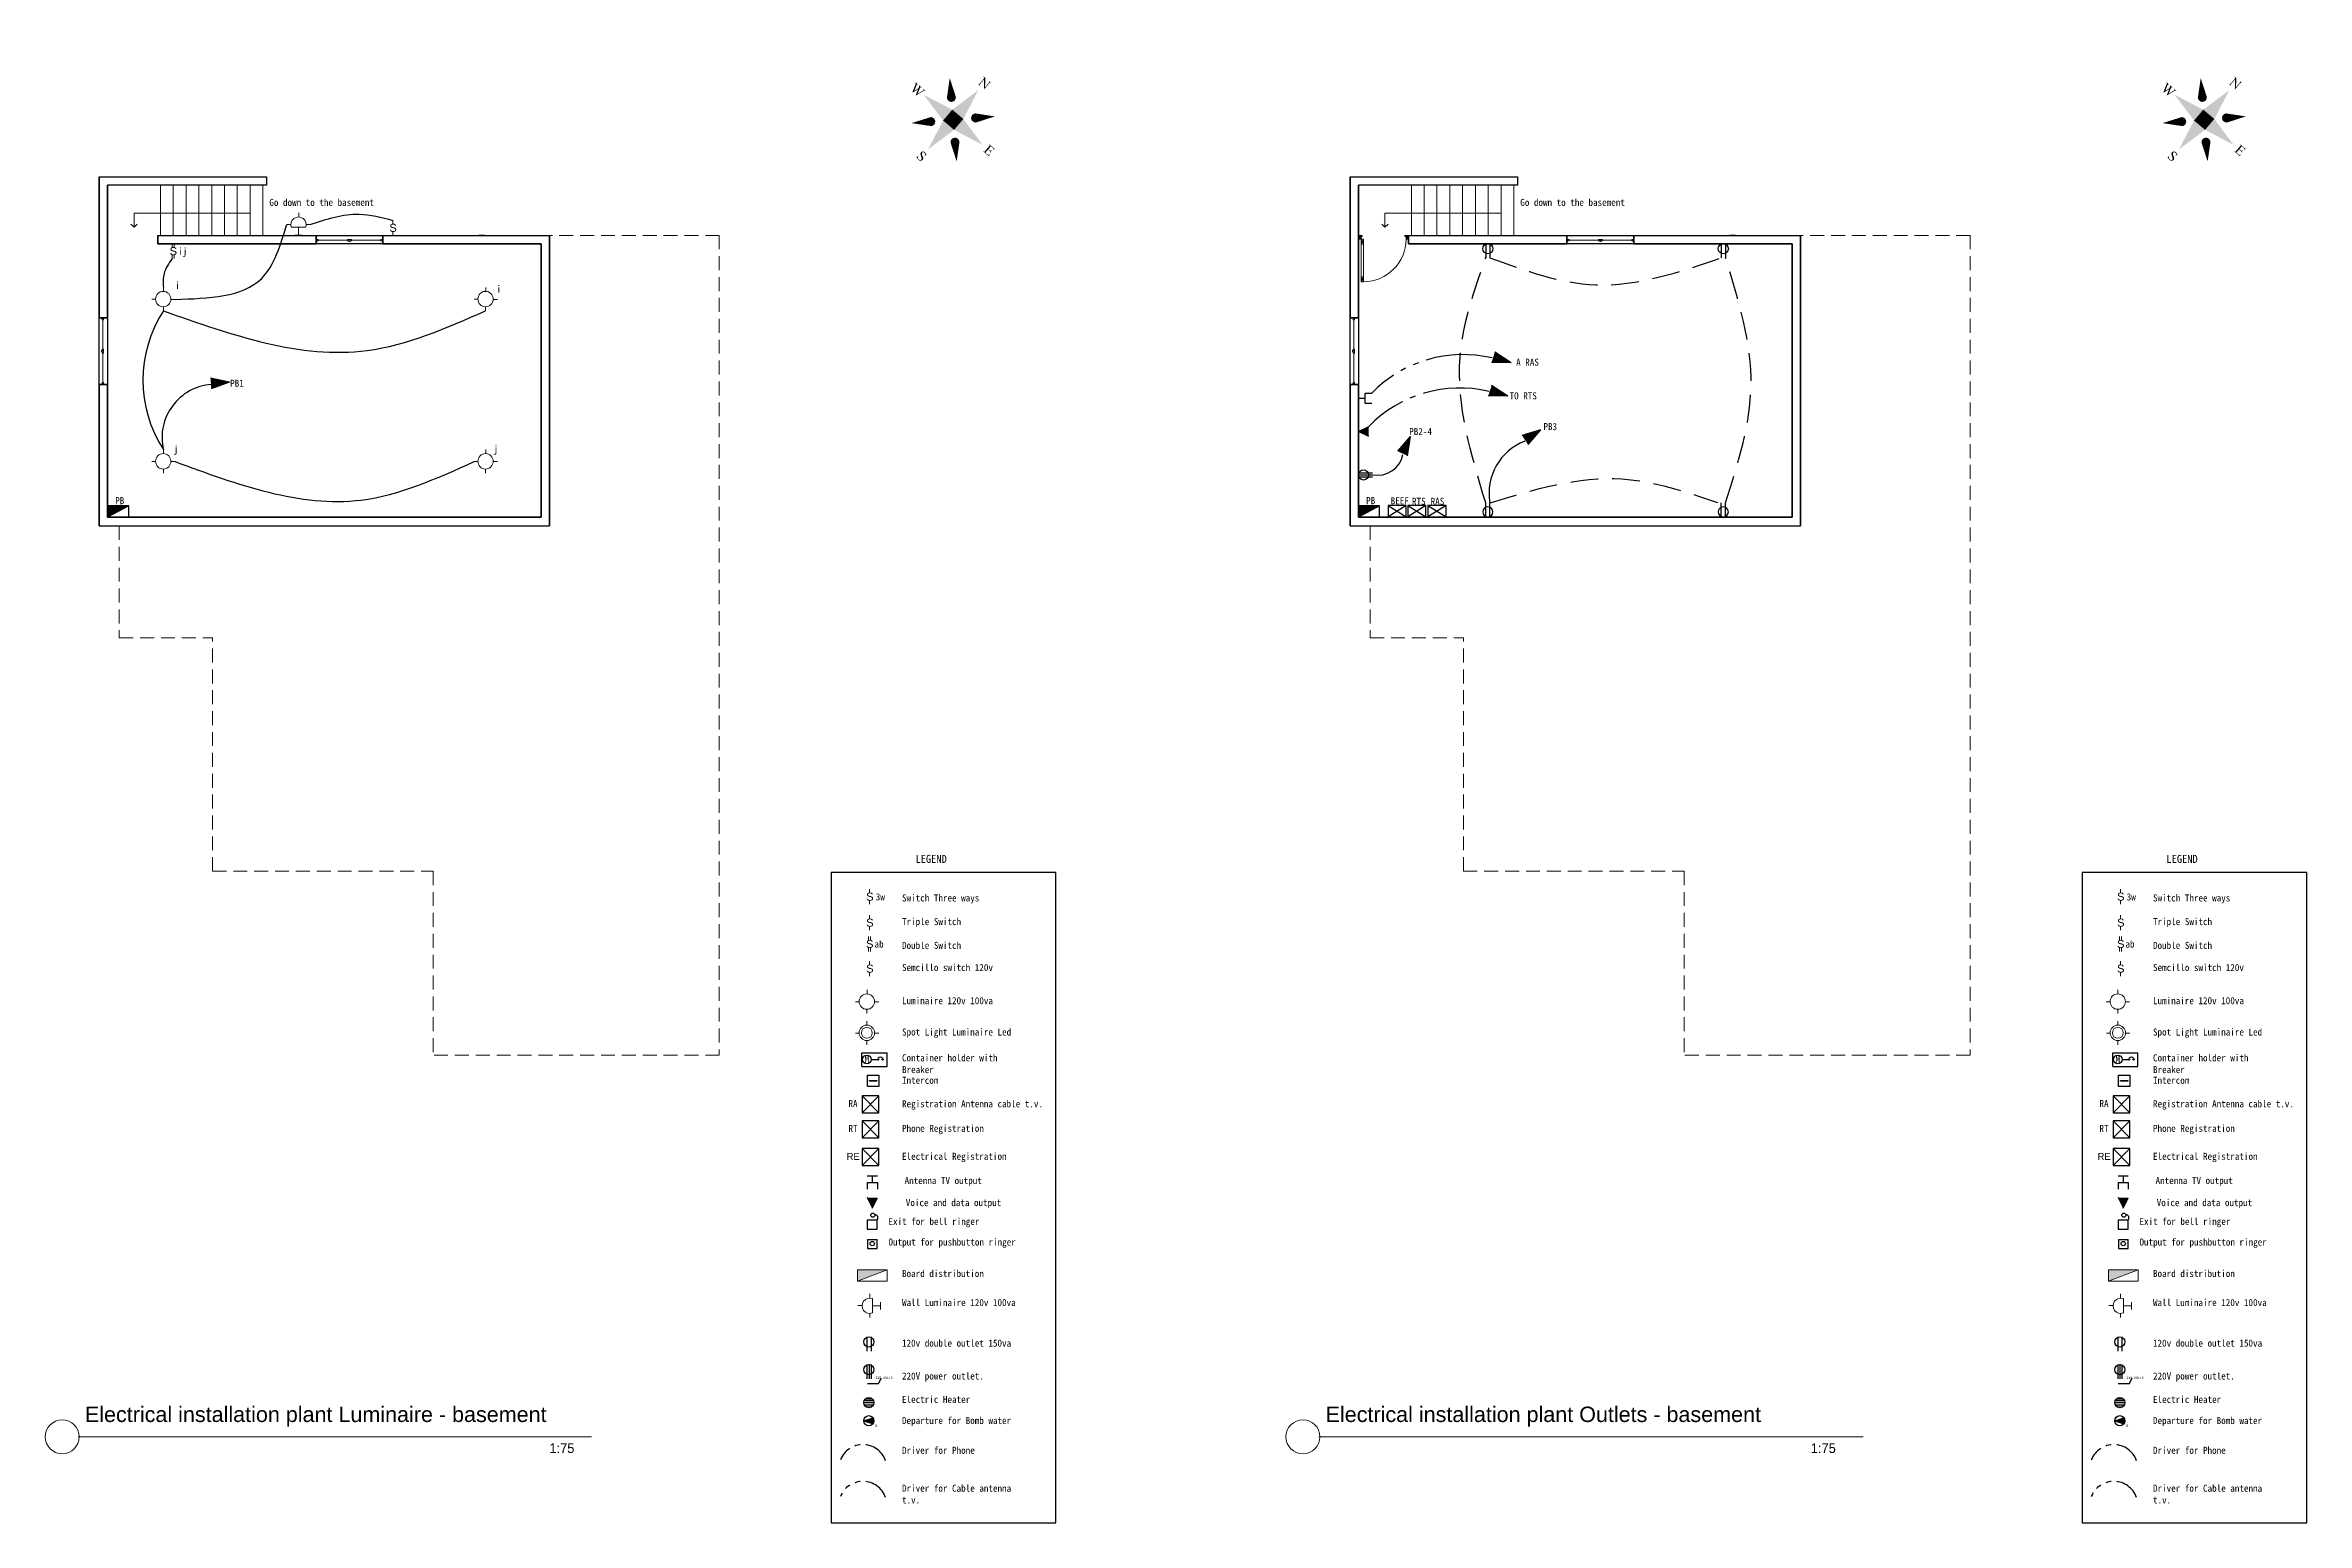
# Model space of a CAD drawing. Header units: inches. Extents: x 41 to 213, y -29 to -2.
# Drawn here: x 130.49 to 171.12, y -28.76 to -2.21 of the extents above; entities that cross this region are included whole.
import ezdxf

# ---------------------------------------------------------------- set-up
doc = ezdxf.new("R2010")
doc.units = ezdxf.units.IN
doc.header["$MEASUREMENT"] = 0
for name, pattern in [('ACAD_ISO04W100', [30, 24, -3, 0, -3]), ('ACAD_ISO05W100', [33, 24, -3, 0, -3, 0, -3]), ('DASHED', [0.75, 0.5, -0.25]), ('HIDDEN', [0.375, 0.25, -0.125])]:
    doc.linetypes.add(name, pattern=pattern)
for name, color, linetype in [('04', 4, 'Continuous'), ('ELECTRICAS', 3, 'DASHED'), ('ELIGHTCLG', 3, 'Continuous'), ('ESWITCH', 2, 'Continuous'), ('L-LUMINARIAS', 6, 'Continuous')]:
    doc.layers.add(name, color=color, linetype=linetype)
for name, color, linetype, lineweight in [('A-FLORSTM', 2, 'Continuous', 9), ('A-GLAZIDM', 7, 'Continuous', 0), ('A-WALL', 6, 'Continuous', 35), ('DIM', 6, 'Continuous', 18), ('inne_gulv', 252, 'Continuous', 15), ('LEYENDA', 161, 'Continuous', 20), ('PUERYVENTA', 34, 'Continuous', 5), ('TARJETA', 7, 'Continuous', 0), ('textos', 7, 'Continuous', 18), ('TEXTURA', 7, 'Continuous', 9)]:
    doc.layers.add(name, color=color, linetype=linetype, lineweight=lineweight)
doc.styles.add('ARCHISEL', font='archisel.shx', dxfattribs={"height": 0.55})
doc.styles.add('F-1', font='arial.ttf', dxfattribs={"height": 0.3})

msp = doc.modelspace()

# ---------------------------------------------------------------- texts
at = {"lineweight": 9, "char_height": 0.27677, "attachment_point": 1}
for s, insert, width in [('{\\fArial|b0|i0|c0|p34;Electrical installation plant Luminaire - basement}', (131.2, -26.669), 9.28679), ('{\\fArial|b0|i0|c0|p34;Electrical installation plant Outlets - basement}', (153.49, -26.669), 9.81998)]:
    msp.add_mtext(s, dxfattribs=dict(at, insert=insert, width=width))
at = {"layer": 'TARJETA', "color": 3, "style": 'ARCHISEL'}
for p in [(139.544, -27.502), (162.206, -27.502)]:
    msp.add_text('1:75', height=0.173, rotation=0.024, dxfattribs=at).set_placement(p)
at = {"layer": 'textos', "color": 6}
for p in [(144.885, -22.237), (167.358, -22.237)]:
    msp.add_text('RE', height=0.1264, dxfattribs=at).set_placement(p)
at = {"layer": 'textos', "attachment_point": 1}
for s, insert, char_height, width in [('{\\fBatangChe|b0|i0|c0|p49;\\C6;Go down to the basement}', (134.514, -4.971), 0.1264, 2.07666), ('{\\fBatangChe|b0|i0|c0|p49;\\C6;Go down to the basement}', (156.987, -4.971), 0.1264, 2.07666), ('{\\fBatangChe|b0|i0|c0|p49;\\C6;ij}', (132.875, -5.85), 0.1264, 2.07666), ('{\\fBatangChe|b0|ⅰ0|c0|p49;\\C6;ⅰ}', (132.777, -6.464), 0.1264, 2.07666), ('{\\fBatangChe|b0|ⅰ0|c0|p49;\\C6;ⅰ}', (138.55, -6.529), 0.1264, 2.07666), ('{\\fBatangChe|b0|i0|c0|p49;\\C6;A RAS}', (156.913, -7.843), 0.1264, 2.07666), ('{\\fBatangChe|b0|i0|c0|p49;\\C6;PB1}', (133.81, -8.221), 0.1264, 2.07666), ('{\\fBatangChe|b0|i0|c0|p49;\\C6;TO RTS}', (156.795, -8.446), 0.1264, 2.07666), ('{\\fBatangChe|b0|i0|c0|p49;\\C6;PB2-4}', (154.992, -9.087), 0.1264, 2.07666), ('{\\fBatangChe|b0|i0|c0|p49;\\C6;PB3}', (157.403, -8.999), 0.1264, 2.07666), ('{\\fBatangChe|b0|i0|c0|p49;\\C6;j}', (132.797, -9.404), 0.1264, 2.07666), ('{\\fBatangChe|b0|i0|c0|p49;\\C6;j}', (138.542, -9.404), 0.1264, 2.07666), ('{\\fBatangChe|b0|i0|c0|p49;\\C6;PB}', (131.745, -10.33), 0.1264, 2.07666), ('{\\fBatangChe|b0|i0|c0|p49;\\C6;PB}', (154.218, -10.33), 0.1264, 2.07666), ('{\\fBatangChe|b0|i0|c0|p49;\\C6;BEEF}', (154.659, -10.333), 0.1264, 2.07666), ('{\\fBatangChe|b0|i0|c0|p49;\\C6;RTS}', (155.042, -10.342), 0.1264, 2.07666), ('{\\fBatangChe|b0|i0|c0|p49;\\C6;RAS}', (155.377, -10.342), 0.1264, 2.07666), ('{\\fBatangChe|b0|i0|c0|p49;\\C6;LEGEND}', (146.123, -16.757, 0), 0.14469, 2.41476), ('{\\fBatangChe|b0|i0|c0|p49;\\C6;LEGEND}', (168.596, -16.757, 0), 0.14469, 2.41476), ('{\\fBatangChe|b0|i0|c0|p49;\\C6;3w}', (145.408, -17.448, 0), 0.1264, 2.07666), ('{\\fBatangChe|b0|i0|c0|p49;\\C6;Switch Three ways}', (145.88, -17.467, 0), 0.1264, 2.10957), ('{\\fBatangChe|b0|i0|c0|p49;\\C6;3w}', (167.881, -17.448, 0), 0.1264, 2.07666), ('{\\fBatangChe|b0|i0|c0|p49;\\C6;Switch Three ways}', (168.354, -17.467, 0), 0.1264, 2.10957), ('{\\fBatangChe|b0|i0|c0|p49;\\C6;Triple Switch}', (145.88, -17.892, 0), 0.1264, 2.10957), ('{\\fBatangChe|b0|i0|c0|p49;\\C6;Triple Switch}', (168.354, -17.892, 0), 0.1264, 2.10957), ('{\\fBatangChe|b0|i0|c0|p49;\\C6;ab}', (145.386, -18.296, 0), 0.1264, 2.07666), ('{\\fBatangChe|b0|i0|c0|p49;\\C6;Double Switch}', (145.88, -18.319, 0), 0.1264, 2.10957), ('{\\fBatangChe|b0|i0|c0|p49;\\C6;ab}', (167.859, -18.296, 0), 0.1264, 2.07666), ('{\\fBatangChe|b0|i0|c0|p49;\\C6;Double Switch}', (168.354, -18.319, 0), 0.1264, 2.10957), ('{\\fBatangChe|b0|i0|c0|p49;\\C6;Semcillo switch 120v}', (145.88, -18.717, 0), 0.1264, 2.10957), ('{\\fBatangChe|b0|i0|c0|p49;\\C6;Semcillo switch 120v}', (168.354, -18.717, 0), 0.1264, 2.10957), ('{\\fBatangChe|b0|i0|c0|p49;\\C6;Luminaire 120v 100va}', (145.88, -19.313, 0), 0.1264, 2.07666), ('{\\fBatangChe|b0|i0|c0|p49;\\C6;Luminaire 120v 100va}', (168.354, -19.313, 0), 0.1264, 2.07666), ('{\\fBatangChe|b0|i0|c0|p49;\\C6;Spot Light Luminaire Led }', (145.88, -19.876, 0), 0.1264, 2.07666), ('{\\fBatangChe|b0|i0|c0|p49;\\C6;Spot Light Luminaire Led }', (168.354, -19.876, 0), 0.1264, 2.07666), ('{\\fBatangChe|b0|i0|c0|p49;\\C6;M}', (145.207, -20.364), 0.1264, 2.07666), ('{\\fBatangChe|b0|i0|c0|p49;\\C6;Container holder with Breaker }', (145.88, -20.34, 0), 0.1264, 2.23063), ('{\\fBatangChe|b0|i0|c0|p49;\\C6;M}', (167.68, -20.364), 0.1264, 2.07666), ('{\\fBatangChe|b0|i0|c0|p49;\\C6;Container holder with Breaker }', (168.354, -20.34, 0), 0.1264, 2.23063), ('{\\fBatangChe|b0|i0|c0|p49;\\C6;Intercom}', (145.88, -20.743, 0), 0.1264, 2.07666), ('{\\fBatangChe|b0|i0|c0|p49;\\C6;Intercom}', (168.354, -20.743, 0), 0.1264, 2.07666), ('{\\fBatangChe|b0|i0|c0|p49;\\C6;RA}', (144.918, -21.162), 0.1264, 2.07666), ('{\\fBatangChe|b0|i0|c0|p49;\\C6;Registration Antenna cable t.v.}', (145.88, -21.166, 0), 0.1264, 2.55867), ('{\\fBatangChe|b0|i0|c0|p49;\\C6;RA}', (167.392, -21.162), 0.1264, 2.07666), ('{\\fBatangChe|b0|i0|c0|p49;\\C6;Registration Antenna cable t.v.}', (168.354, -21.166, 0), 0.1264, 2.55867), ('{\\fBatangChe|b0|i0|c0|p49;\\C6;RT}', (144.918, -21.609), 0.1264, 2.07666), ('{\\fBatangChe|b0|i0|c0|p49;\\C6;Phone Registration}', (145.88, -21.607, 0), 0.1264, 2.56389), ('{\\fBatangChe|b0|i0|c0|p49;\\C6;RT}', (167.392, -21.609), 0.1264, 2.07666), ('{\\fBatangChe|b0|i0|c0|p49;\\C6;Phone Registration}', (168.354, -21.607, 0), 0.1264, 2.56389), ('{\\fBatangChe|b0|i0|c0|p49;\\C6;Electrical Registration}', (145.88, -22.109, 0), 0.1264, 2.56389), ('{\\fBatangChe|b0|i0|c0|p49;\\C6;Electrical Registration}', (168.354, -22.109, 0), 0.1264, 2.56389), ('{\\fBatangChe|b0|i0|c0|p49;\\C6;Antenna TV output}', (145.926, -22.544), 0.1264, 2.07666), ('{\\fBatangChe|b0|i0|c0|p49;\\C6;Antenna TV output}', (168.4, -22.544), 0.1264, 2.07666), ('{\\fBatangChe|b0|i0|c0|p49;\\C6;Voice and data output}', (145.948, -22.941, 0), 0.1264, 2.07666), ('{\\fBatangChe|b0|i0|c0|p49;\\C6;Voice and data output}', (168.421, -22.941, 0), 0.1264, 2.07666), ('{\\fBatangChe|b0|i0|c0|p49;\\C6;Exit for bell ringer}', (145.637, -23.279, 0), 0.1264, 2.5467), ('{\\fBatangChe|b0|i0|c0|p49;\\C6;Exit for bell ringer}', (168.111, -23.279, 0), 0.1264, 2.5467), ('{\\fBatangChe|b0|i0|c0|p49;\\C6;Output for pushbutton ringer}', (145.637, -23.649, 0), 0.1264, 2.5467), ('{\\fBatangChe|b0|i0|c0|p49;\\C6;Output for pushbutton ringer}', (168.111, -23.649, 0), 0.1264, 2.5467), ('{\\fBatangChe|b0|i0|c0|p49;\\C6;Board distribution}', (145.88, -24.215, 0), 0.1264, 2.07666), ('{\\fBatangChe|b0|i0|c0|p49;\\C6;Board distribution}', (168.354, -24.215, 0), 0.1264, 2.07666), ('{\\fBatangChe|b0|i0|c0|p49;\\C6;Wall Luminaire 120v 100va}', (145.88, -24.736, 0), 0.1264, 2.07666), ('{\\fBatangChe|b0|i0|c0|p49;\\C6;Wall Luminaire 120v 100va}', (168.354, -24.736, 0), 0.1264, 2.07666), ('{\\fBatangChe|b0|i0|c0|p49;\\C6;120v double outlet 150va}', (145.88, -25.465, 0), 0.1264, 2.67759), ('{\\fBatangChe|b0|i0|c0|p49;\\C6;120v double outlet 150va}', (168.354, -25.465, 0), 0.1264, 2.67759), ('{\\fBatangChe|b0|i0|c0|p49;\\C6;220 VOLTS}', (145.404, -26.128, 0), 0.04386, 0.92909), ('{\\fBatangChe|b0|i0|c0|p49;\\C6;220V power outlet.}', (145.88, -26.056, 0), 0.1264, 2.67759), ('{\\fBatangChe|b0|i0|c0|p49;\\C6;220 VOLTS}', (167.877, -26.128, 0), 0.04386, 0.92909), ('{\\fBatangChe|b0|i0|c0|p49;\\C6;220V power outlet.}', (168.354, -26.056, 0), 0.1264, 2.67759), ('{\\fBatangChe|b0|i0|c0|p49;\\C6;Electric Heater}', (145.88, -26.476, 0), 0.1264, 2.67759), ('{\\fBatangChe|b0|i0|c0|p49;\\C6;Electric Heater}', (168.354, -26.476, 0), 0.1264, 2.67759), ('{\\fBatangChe|b0|i0|c0|p49;\\C6;B}', (145.404, -26.99, 0), 0.04386, 0.92909), ('{\\fBatangChe|b0|i0|c0|p49;\\C6;Departure for Bomb water}', (145.88, -26.856, 0), 0.1264, 2.67759), ('{\\fBatangChe|b0|i0|c0|p49;\\C6;B}', (167.877, -26.99, 0), 0.04386, 0.92909), ('{\\fBatangChe|b0|i0|c0|p49;\\C6;Departure for Bomb water}', (168.354, -26.856, 0), 0.1264, 2.67759), ('{\\fBatangChe|b0|i0|c0|p49;\\C6;Driver for Phone}', (145.88, -27.391, 0), 0.1264, 2.07666), ('{\\fBatangChe|b0|i0|c0|p49;\\C6;Driver for Phone}', (168.354, -27.391, 0), 0.1264, 2.07666), ('{\\fBatangChe|b0|i0|c0|p49;\\C6;Driver for Cable antenna t.v.}', (145.88, -28.072, 0), 0.1264, 2.07666), ('{\\fBatangChe|b0|i0|c0|p49;\\C6;Driver for Cable antenna t.v.}', (168.354, -28.072, 0), 0.1264, 2.07666)]:
    msp.add_mtext(s, dxfattribs=dict(at, insert=insert, char_height=char_height, width=width))

# ---------------------------------------------------------------- blocks, each defined once
blk = doc.blocks.new('wind')
for p, q in [((108.159, 25.319), (108.159, 24.119)), ((108.309, 24.119), (108.309, 25.319))]:
    blk.add_line(p, q)
at = {"layer": 'A-GLAZIDM', "lineweight": 18}
for p, q in [((108.231, 25.307), (108.231, 25.282)), ((108.231, 25.307), (108.267, 25.307)), ((108.256, 25.282), (108.231, 25.282)), ((108.244, 25.282), (108.244, 24.754)), ((108.256, 25.307), (108.256, 25.282)), ((108.267, 25.318), (108.267, 25.307)), ((108.231, 24.754), (108.231, 24.683)), ((108.256, 24.754), (108.231, 24.754)), ((108.231, 24.729), (108.267, 24.729)), ((108.231, 24.708), (108.267, 24.708)), ((108.256, 24.683), (108.231, 24.683)), ((108.244, 24.683), (108.244, 24.155)), ((108.256, 24.754), (108.256, 24.729)), ((108.256, 24.683), (108.256, 24.708)), ((108.267, 24.729), (108.267, 24.708)), ((108.256, 24.155), (108.231, 24.155)), ((108.231, 24.13), (108.231, 24.155)), ((108.231, 24.13), (108.267, 24.13)), ((108.256, 24.13), (108.256, 24.155)), ((108.267, 24.119), (108.267, 24.13))]:
    blk.add_line(p, q, dxfattribs=at)
at = {"layer": 'A-GLAZIDM'}
for p, q in [((108.231, 24.729), (108.231, 24.708)), ((108.267, 24.729), (108.231, 24.729)), ((108.231, 24.708), (108.267, 24.708)), ((108.267, 24.708), (108.267, 24.729))]:
    blk.add_line(p, q, dxfattribs=at)
blk = doc.blocks.new('norte-26')
for points in [[(-0.34, 3.44), (-0.18, 3.45), (-0.34, 3.45)], [(-0.18, 3.45), (-0.34, 3.44), (-0.32, 3.43)], [(-0.18, 3.45), (-0.32, 3.43), (-0.3, 3.43)], [(-0.18, 3.45), (-0.3, 3.43), (-0.28, 3.42)], [(-0.18, 3.45), (-0.28, 3.42), (-0.26, 3.41)], [(-0.18, 3.45), (-0.26, 3.41), (-0.25, 3.4)], [(-0.18, 3.45), (-0.25, 3.4), (-0.22, 3.37)], [(-0.18, 3.45), (-0.22, 3.37), (-0.18, 3.32)], [(-0.22, 3.37), (-0.22, 2.95), (-0.18, 3.32)], [(-0.18, 3.32), (-0.22, 2.95), (-0.18, 2.95)], [(-0.18, 3.45), (-0.18, 3.32), (0.2, 2.98)], [(-0.18, 3.32), (0.22, 2.83), (0.2, 2.98)], [(0.33, 3.44), (0.33, 3.45), (0.11, 3.45)], [(0.11, 3.45), (0.3, 3.44), (0.33, 3.44)], [(0.11, 3.45), (0.11, 3.44), (0.3, 3.44)], [(0.3, 3.44), (0.11, 3.44), (0.13, 3.44)], [(0.13, 3.44), (0.15, 3.44), (0.29, 3.44)], [(0.3, 3.44), (0.13, 3.44), (0.29, 3.44)], [(0.15, 3.44), (0.16, 3.43), (0.29, 3.44)], [(0.29, 3.44), (0.16, 3.43), (0.27, 3.43)], [(0.16, 3.43), (0.17, 3.43), (0.27, 3.43)], [(0.17, 3.43), (0.18, 3.42), (0.26, 3.43)], [(0.27, 3.43), (0.17, 3.43), (0.26, 3.43)], [(0.26, 3.43), (0.18, 3.42), (0.25, 3.42)], [(0.18, 3.42), (0.19, 3.41), (0.25, 3.42)], [(0.25, 3.42), (0.19, 3.41), (0.24, 3.39)], [(0.19, 3.41), (0.19, 3.39), (0.24, 3.39)], [(0.19, 3.39), (0.2, 3.37), (0.24, 3.39)], [(0.24, 3.39), (0.2, 3.37), (0.24, 3.35)], [(0.2, 3.37), (0.2, 3.35), (0.24, 3.35)], [(0.2, 3.35), (0.2, 2.98), (0.24, 2.83)], [(0.24, 3.35), (0.2, 3.35), (0.24, 2.83)], [(0.2, 2.98), (0.22, 2.83), (0.24, 2.83)], [(-1.94, 1.94), (-1.25, 0.84), (-1.94, 1.94), (-0.84, 1.26)], [(-0.01, 2.55), (-0.48, 0.48), (-0.01, 2.55), (0.46, 0.48)], [(-0.31, 2.85), (-0.31, 2.84), (-0.09, 2.84)], [(-0.09, 2.84), (-0.29, 2.85), (-0.31, 2.85)], [(-0.09, 2.85), (-0.29, 2.85), (-0.09, 2.84)], [(-0.29, 2.85), (-0.09, 2.85), (-0.12, 2.85)], [(-0.13, 2.85), (-0.29, 2.85), (-0.12, 2.85)], [(-0.27, 2.85), (-0.29, 2.85), (-0.13, 2.85)], [(-0.15, 2.86), (-0.27, 2.85), (-0.13, 2.85)], [(-0.26, 2.86), (-0.27, 2.85), (-0.15, 2.86)], [(-0.24, 2.87), (-0.26, 2.86), (-0.16, 2.86)], [(-0.16, 2.86), (-0.26, 2.86), (-0.15, 2.86)], [(-0.23, 2.88), (-0.24, 2.87), (-0.17, 2.87)], [(-0.17, 2.87), (-0.24, 2.87), (-0.16, 2.86)], [(-0.22, 2.95), (-0.23, 2.9), (-0.18, 2.92)], [(-0.18, 2.92), (-0.23, 2.9), (-0.18, 2.9)], [(-0.18, 2.9), (-0.23, 2.88), (-0.18, 2.88)], [(-0.23, 2.9), (-0.23, 2.88), (-0.18, 2.9)], [(-0.18, 2.88), (-0.23, 2.88), (-0.17, 2.87)], [(-0.18, 2.95), (-0.22, 2.95), (-0.18, 2.92)], [(1.92, 1.94), (0.82, 1.26), (1.92, 1.94), (1.24, 0.84)], [(-3.24, 0.27), (-3.24, 0.29), (-3.47, 0.29)], [(-3.47, 0.29), (-3.25, 0.27), (-3.24, 0.27)], [(-3.47, 0.29), (-3.47, 0.27), (-3.25, 0.27)], [(-3.47, 0.27), (-3.44, 0.27), (-3.27, 0.27)], [(-3.25, 0.27), (-3.47, 0.27), (-3.27, 0.27)], [(-3.44, 0.27), (-3.42, 0.26), (-3.27, 0.27)], [(-3.27, 0.27), (-3.42, 0.26), (-3.29, 0.26)], [(-3.42, 0.26), (-3.41, 0.25), (-3.29, 0.26)], [(-3.29, 0.26), (-3.41, 0.25), (-3.3, 0.25)], [(-3.41, 0.25), (-3.4, 0.24), (-3.3, 0.25)], [(-3.3, 0.25), (-3.4, 0.24), (-3.3, 0.24)], [(-3.4, 0.24), (-3.37, 0.17), (-3.3, 0.24)], [(-3.3, 0.24), (-3.37, 0.17), (-3.3, 0.21)], [(-3.3, 0.21), (-3.37, 0.17), (-3.28, 0.16)], [(-3.37, 0.17), (-3.2, -0.34), (-3.28, 0.16)], [(-3.28, 0.16), (-3.2, -0.34), (-3.16, -0.18)], [(-2.94, 0.27), (-2.94, 0.29), (-3.18, 0.29)], [(-3.18, 0.29), (-2.96, 0.27), (-2.94, 0.27)], [(-3.18, 0.29), (-3.18, 0.27), (-2.96, 0.27)], [(-3.18, 0.27), (-3.16, 0.27), (-2.98, 0.27)], [(-2.96, 0.27), (-3.18, 0.27), (-2.98, 0.27)], [(-3.04, 0.05), (-3.16, -0.18), (-3.17, -0.34)], [(-3.16, 0.27), (-3.13, 0.26), (-3, 0.26)], [(-2.98, 0.27), (-3.16, 0.27), (-3, 0.26)], [(-3.07, 0.11), (-3.16, -0.18), (-3.04, 0.05)], [(-3.13, 0.26), (-3.12, 0.24), (-3.01, 0.25)], [(-3, 0.26), (-3.13, 0.26), (-3.01, 0.25)], [(-3.01, 0.25), (-3.12, 0.24), (-3.01, 0.23)], [(-3.12, 0.24), (-3.1, 0.2), (-3.01, 0.23)], [(-3.01, 0.23), (-3.1, 0.2), (-3, 0.2)], [(-3.1, 0.2), (-3.08, 0.16), (-3, 0.2)], [(-3, 0.2), (-3.08, 0.16), (-2.99, 0.15)], [(-3.08, 0.16), (-3.07, 0.11), (-2.99, 0.15)], [(-2.99, 0.15), (-3.07, 0.11), (-3.04, 0.05)], [(-2.99, 0.15), (-3.04, 0.05), (-2.87, -0.19)], [(-3.04, 0.05), (-2.91, -0.34), (-2.87, -0.19)], [(-2.72, 0.16), (-2.76, 0.16), (-2.88, -0.34)], [(-2.76, 0.16), (-2.87, -0.19), (-2.88, -0.34)], [(-2.63, 0.27), (-2.63, 0.29), (-2.81, 0.29)], [(-2.81, 0.29), (-2.81, 0.27), (-2.63, 0.27)], [(-2.81, 0.27), (-2.79, 0.27), (-2.65, 0.27)], [(-2.63, 0.27), (-2.81, 0.27), (-2.65, 0.27)], [(-2.79, 0.27), (-2.77, 0.27), (-2.65, 0.27)], [(-2.77, 0.27), (-2.76, 0.26), (-2.67, 0.26)], [(-2.65, 0.27), (-2.77, 0.27), (-2.67, 0.26)], [(-2.76, 0.26), (-2.75, 0.25), (-2.68, 0.25)], [(-2.67, 0.26), (-2.76, 0.26), (-2.68, 0.25)], [(-2.75, 0.2), (-2.76, 0.16), (-2.72, 0.16)], [(-2.75, 0.25), (-2.74, 0.24), (-2.68, 0.25)], [(-2.7, 0.23), (-2.75, 0.2), (-2.71, 0.2)], [(-2.74, 0.23), (-2.75, 0.2), (-2.7, 0.23)], [(-2.71, 0.2), (-2.75, 0.2), (-2.72, 0.16)], [(-2.68, 0.25), (-2.74, 0.24), (-2.7, 0.23)], [(-2.74, 0.24), (-2.74, 0.23), (-2.7, 0.23)], [(-2.54, 0.01), (-0.48, -0.45), (-2.54, 0.01), (-0.48, 0.48)], [(-1.25, 0.84), (-1.21, 0.8), (-1.23, 0.86), (-1.14, 0.77)], [(-1.23, 0.86), (-1.14, 0.77), (-1.2, 0.9), (-1.05, 0.76)], [(-1.2, 0.9), (-1.05, 0.76), (-1.16, 0.94), (-0.98, 0.76)], [(-1.16, 0.94), (-0.98, 0.76), (-1.12, 0.98), (-0.93, 0.78)], [(-1.12, 0.98), (-0.93, 0.78), (-1.08, 1.01), (-0.88, 0.81)], [(-1.08, 1.01), (-0.88, 0.81), (-1.05, 1.05), (-0.84, 0.84)], [(-1.05, 1.05), (-0.84, 0.84), (-1.01, 1.09), (-0.81, 0.88)], [(-1.01, 1.09), (-0.81, 0.88), (-0.97, 1.13), (-0.78, 0.93)], [(-0.97, 1.13), (-0.78, 0.93), (-0.93, 1.16), (-0.76, 0.99)], [(-0.93, 1.16), (-0.76, 0.99), (-0.9, 1.2), (-0.75, 1.06)], [(-0.9, 1.2), (-0.75, 1.06), (-0.86, 1.24), (-0.77, 1.15)], [(-0.86, 1.24), (-0.77, 1.15), (-0.84, 1.26), (-0.8, 1.2)], [(-0.48, 0.48), (0.46, 0.48), (-0.48, -0.45), (0.46, -0.45)], [(2.52, 0.01), (0.46, 0.48), (2.52, 0.01), (0.46, -0.45)], [(0.84, 1.24), (0.75, 1.15), (0.88, 1.2), (0.73, 1.06)], [(0.88, 1.2), (0.73, 1.06), (0.92, 1.16), (0.74, 0.99)], [(0.92, 1.16), (0.74, 0.99), (0.95, 1.13), (0.76, 0.93)], [(0.82, 1.26), (0.78, 1.21), (0.84, 1.24), (0.75, 1.15)], [(0.95, 1.13), (0.76, 0.93), (0.99, 1.09), (0.79, 0.88)], [(0.99, 1.09), (0.79, 0.88), (1.03, 1.05), (0.82, 0.84)], [(1.03, 1.05), (0.82, 0.84), (1.07, 1.01), (0.86, 0.81)], [(1.07, 1.01), (0.86, 0.81), (1.1, 0.98), (0.91, 0.78)], [(1.1, 0.98), (0.91, 0.78), (1.14, 0.94), (0.96, 0.76)], [(1.14, 0.94), (0.96, 0.76), (1.18, 0.9), (1.03, 0.76)], [(1.18, 0.9), (1.03, 0.76), (1.21, 0.86), (1.12, 0.77)], [(1.21, 0.86), (1.12, 0.77), (1.24, 0.84), (1.18, 0.8)], [(2.8, 0.31), (3.27, 0.32), (2.8, 0.32)], [(3.27, 0.32), (2.8, 0.31), (2.82, 0.31)], [(3.27, 0.32), (2.82, 0.31), (3.18, 0.29)], [(2.82, 0.31), (2.84, 0.31), (3.18, 0.29)], [(2.84, 0.31), (2.86, 0.3), (3.18, 0.29)], [(2.86, 0.3), (2.98, 0.29), (3.14, 0.29)], [(2.86, 0.3), (3.14, 0.29), (3.18, 0.29)], [(2.86, 0.3), (2.87, 0.3), (2.98, 0.29)], [(2.87, 0.3), (2.88, 0.29), (2.98, 0.29)], [(2.98, 0.29), (2.88, 0.29), (2.88, 0.28)], [(2.98, 0.29), (2.88, 0.28), (2.98, 0.04)], [(2.88, 0.28), (2.89, 0.26), (2.98, 0.04)], [(2.89, 0.26), (2.89, 0.24), (2.98, 0.04)], [(2.89, 0.24), (2.89, 0.21), (2.98, 0.04)], [(2.89, 0.21), (2.89, -0.19), (2.98, 0.04)], [(2.98, 0.04), (2.89, -0.19), (2.98, 0.01)], [(2.98, 0.01), (2.89, -0.19), (2.98, -0.19)], [(2.98, 0.01), (3.11, 0.04), (2.98, 0.04)], [(3.11, 0.04), (2.98, 0.01), (3.11, 0.01)], [(3.11, 0.04), (3.11, 0.01), (3.14, 0.01)], [(3.11, 0.04), (3.14, 0.01), (3.16, 0)], [(3.11, 0.04), (3.16, 0), (3.18, -0.01)], [(3.13, 0.04), (3.11, 0.04), (3.18, -0.01)], [(3.15, 0.05), (3.13, 0.04), (3.18, -0.01)], [(3.15, 0.05), (3.18, -0.01), (3.19, -0.02)], [(3.16, 0.05), (3.15, 0.05), (3.19, -0.02)], [(3.17, 0.06), (3.16, 0.05), (3.21, -0.08)], [(3.16, 0.05), (3.19, -0.02), (3.21, -0.08)], [(3.18, 0.07), (3.17, 0.06), (3.21, -0.08)], [(3.27, 0.32), (3.18, 0.29), (3.2, 0.28)], [(3.19, 0.09), (3.18, 0.07), (3.21, -0.08)], [(3.2, 0.11), (3.19, 0.09), (3.21, -0.08)], [(3.27, 0.32), (3.2, 0.28), (3.22, 0.27)], [(3.2, 0.11), (3.21, 0.13), (3.2, 0.13)], [(3.21, 0.13), (3.2, 0.11), (3.21, -0.08)], [(3.27, 0.32), (3.22, 0.27), (3.24, 0.25)], [(3.27, 0.32), (3.24, 0.25), (3.28, 0.19)], [(3.24, 0.25), (3.25, 0.23), (3.28, 0.19)], [(3.25, 0.23), (3.26, 0.19), (3.28, 0.19)], [(-3.16, -0.18), (-3.2, -0.34), (-3.17, -0.34)], [(-2.87, -0.19), (-2.91, -0.34), (-2.88, -0.34)], [(-1.94, -1.91), (-0.84, -1.23), (-1.94, -1.91), (-1.25, -0.82)], [(-1.23, -0.84), (-1.14, -0.75), (-1.25, -0.82), (-1.2, -0.77)], [(-1.2, -0.88), (-1.05, -0.73), (-1.23, -0.84), (-1.14, -0.75)], [(-1.16, -0.91), (-0.98, -0.74), (-1.2, -0.88), (-1.05, -0.73)], [(-1.12, -0.95), (-0.93, -0.76), (-1.16, -0.91), (-0.98, -0.74)], [(-1.08, -0.99), (-0.88, -0.78), (-1.12, -0.95), (-0.93, -0.76)], [(-1.05, -1.02), (-0.84, -0.82), (-1.08, -0.99), (-0.88, -0.78)], [(-1.01, -1.06), (-0.81, -0.86), (-1.05, -1.02), (-0.84, -0.82)], [(-0.97, -1.1), (-0.78, -0.91), (-1.01, -1.06), (-0.81, -0.86)], [(-0.93, -1.14), (-0.76, -0.96), (-0.97, -1.1), (-0.78, -0.91)], [(-0.9, -1.17), (-0.75, -1.03), (-0.93, -1.14), (-0.76, -0.96)], [(-0.86, -1.21), (-0.77, -1.12), (-0.9, -1.17), (-0.75, -1.03)], [(-0.84, -1.23), (-0.8, -1.18), (-0.86, -1.21), (-0.77, -1.12)], [(-0.01, -2.52), (0.46, -0.45), (-0.01, -2.52), (-0.48, -0.45)], [(0.92, -1.14), (0.74, -0.96), (0.88, -1.17), (0.73, -1.03)], [(0.88, -1.17), (0.73, -1.03), (0.84, -1.21), (0.75, -1.12)], [(0.95, -1.1), (0.76, -0.91), (0.92, -1.14), (0.74, -0.96)], [(0.84, -1.21), (0.75, -1.12), (0.82, -1.23), (0.78, -1.18)], [(0.99, -1.06), (0.79, -0.86), (0.95, -1.1), (0.76, -0.91)], [(1.03, -1.02), (0.82, -0.82), (0.99, -1.06), (0.79, -0.86)], [(1.07, -0.99), (0.86, -0.78), (1.03, -1.02), (0.82, -0.82)], [(1.92, -1.91), (1.24, -0.82), (1.92, -1.91), (0.82, -1.23)], [(1.1, -0.95), (0.91, -0.76), (1.07, -0.99), (0.86, -0.78)], [(1.14, -0.91), (0.96, -0.74), (1.1, -0.95), (0.91, -0.76)], [(1.18, -0.88), (1.03, -0.73), (1.14, -0.91), (0.96, -0.74)], [(1.21, -0.84), (1.12, -0.75), (1.18, -0.88), (1.03, -0.73)], [(1.24, -0.82), (1.19, -0.78), (1.21, -0.84), (1.12, -0.75)], [(2.8, -0.28), (2.8, -0.29), (3.27, -0.29)], [(3.27, -0.29), (2.82, -0.28), (2.8, -0.28)], [(2.84, -0.28), (2.82, -0.28), (3.27, -0.29)], [(2.86, -0.27), (2.84, -0.28), (3.27, -0.29)], [(3.03, -0.26), (2.86, -0.27), (3.27, -0.29)], [(3, -0.26), (2.86, -0.27), (3.03, -0.26)], [(2.88, -0.26), (2.86, -0.27), (3, -0.26)], [(2.98, -0.25), (2.88, -0.26), (2.99, -0.26)], [(2.89, -0.25), (2.88, -0.26), (2.98, -0.25)], [(2.99, -0.26), (2.88, -0.26), (3, -0.26)], [(2.98, -0.19), (2.89, -0.22), (2.98, -0.23)], [(2.89, -0.19), (2.89, -0.22), (2.98, -0.19)], [(2.89, -0.22), (2.89, -0.25), (2.98, -0.23)], [(2.98, -0.23), (2.89, -0.25), (2.98, -0.24)], [(2.98, -0.24), (2.89, -0.25), (2.98, -0.25)], [(3.27, -0.29), (3.13, -0.26), (3.03, -0.26)], [(3.17, -0.26), (3.13, -0.26), (3.27, -0.29)], [(3.2, -0.25), (3.17, -0.26), (3.27, -0.29)], [(3.19, -0.02), (3.19, -0.04), (3.21, -0.08)], [(3.19, -0.04), (3.2, -0.08), (3.21, -0.08)], [(3.23, -0.24), (3.2, -0.25), (3.27, -0.29)], [(3.25, -0.22), (3.23, -0.24), (3.27, -0.29)], [(3.28, -0.19), (3.25, -0.22), (3.27, -0.29)], [(3.32, -0.14), (3.28, -0.19), (3.27, -0.29)], [(3.28, -0.19), (3.32, -0.14), (3.31, -0.14)], [(-0.23, -2.93), (-0.24, -2.96), (-0.16, -2.94)], [(-0.16, -2.94), (-0.24, -2.96), (-0.16, -2.96)], [(-0.22, -2.9), (-0.23, -2.93), (-0.16, -2.91)], [(-0.16, -2.91), (-0.23, -2.93), (-0.16, -2.93)], [(-0.16, -2.93), (-0.23, -2.93), (-0.16, -2.94)], [(-0.21, -2.87), (-0.22, -2.9), (-0.15, -2.88)], [(-0.15, -2.88), (-0.22, -2.9), (-0.16, -2.9)], [(-0.16, -2.9), (-0.22, -2.9), (-0.16, -2.91)], [(-0.12, -2.85), (-0.21, -2.87), (-0.13, -2.86)], [(-0.19, -2.85), (-0.21, -2.87), (-0.12, -2.85)], [(-0.13, -2.86), (-0.21, -2.87), (-0.15, -2.88)], [(-0.16, -2.83), (-0.19, -2.85), (-0.08, -2.84)], [(-0.1, -2.84), (-0.19, -2.85), (-0.12, -2.85)], [(-0.08, -2.84), (-0.19, -2.85), (-0.1, -2.84)], [(0.02, -2.81), (-0.16, -2.83), (0.04, -2.82)], [(-0.13, -2.81), (-0.16, -2.83), (0.02, -2.81)], [(0.04, -2.82), (-0.16, -2.83), (0.07, -2.83)], [(-0.16, -2.83), (-0.08, -2.84), (-0.06, -2.84)], [(-0.16, -2.83), (-0.06, -2.84), (0.07, -2.83)], [(-0.09, -2.8), (-0.13, -2.81), (-0.01, -2.81)], [(-0.01, -2.81), (-0.13, -2.81), (0.02, -2.81)], [(-0.06, -2.8), (-0.09, -2.8), (-0.03, -2.8)], [(-0.03, -2.8), (-0.09, -2.8), (-0.01, -2.81)], [(0.07, -2.83), (-0.06, -2.84), (0.08, -2.84)], [(0.08, -2.84), (-0.06, -2.84), (-0.04, -2.84)], [(0.08, -2.84), (-0.04, -2.84), (-0.02, -2.84)], [(0.08, -2.84), (-0.02, -2.84), (0, -2.85)], [(0.08, -2.84), (0, -2.85), (0.02, -2.86)], [(0.08, -2.84), (0.02, -2.86), (0.04, -2.87)], [(0.08, -2.84), (0.04, -2.87), (0.06, -2.88)], [(0.08, -2.84), (0.06, -2.88), (0.07, -2.9)], [(0.08, -2.84), (0.07, -2.9), (0.08, -2.91)], [(0.09, -2.83), (0.08, -2.84), (0.12, -3.01)], [(0.08, -2.84), (0.08, -2.91), (0.09, -2.93)], [(0.08, -2.84), (0.09, -2.93), (0.12, -3.01)], [(0.1, -2.83), (0.09, -2.83), (0.12, -3.01)], [(0.09, -2.93), (0.1, -2.96), (0.12, -3.01)], [(0.1, -2.82), (0.12, -2.8), (0.11, -2.8)], [(0.12, -2.8), (0.1, -2.82), (0.12, -3.01)], [(0.1, -2.82), (0.1, -2.83), (0.12, -3.01)], [(-0.24, -2.96), (-0.23, -3), (-0.15, -2.97)], [(-0.16, -2.96), (-0.24, -2.96), (-0.15, -2.97)], [(-0.15, -2.97), (-0.23, -3), (-0.14, -2.98)], [(-0.14, -2.98), (-0.23, -3), (-0.13, -3)], [(-0.23, -3), (-0.22, -3.04), (-0.1, -3.02)], [(-0.13, -3), (-0.23, -3), (-0.1, -3.02)], [(-0.2, -3.29), (-0.22, -3.23), (-0.23, -3.23)], [(-0.23, -3.23), (-0.23, -3.44), (-0.2, -3.29)], [(-0.2, -3.29), (-0.23, -3.44), (-0.19, -3.33)], [(-0.19, -3.33), (-0.23, -3.44), (-0.17, -3.35)], [(-0.17, -3.35), (-0.23, -3.44), (-0.21, -3.41)], [(-0.21, -3.41), (-0.23, -3.44), (-0.21, -3.42)], [(-0.21, -3.42), (-0.23, -3.44), (-0.22, -3.44)], [(-0.1, -3.02), (-0.22, -3.04), (-0.06, -3.05)], [(-0.22, -3.04), (-0.2, -3.07), (-0.06, -3.05)], [(-0.17, -3.35), (-0.21, -3.41), (-0.16, -3.36)], [(-0.16, -3.36), (-0.21, -3.41), (-0.2, -3.41)], [(-0.06, -3.05), (-0.2, -3.07), (-0.02, -3.07)], [(-0.2, -3.07), (-0.17, -3.09), (-0.02, -3.07)], [(-0.16, -3.36), (-0.2, -3.41), (-0.14, -3.37)], [(-0.14, -3.37), (-0.2, -3.41), (-0.13, -3.39)], [(-0.13, -3.39), (-0.2, -3.41), (-0.19, -3.4)], [(-0.13, -3.39), (-0.19, -3.4), (-0.11, -3.4)], [(-0.19, -3.4), (-0.17, -3.41), (-0.06, -3.41)], [(-0.08, -3.4), (-0.19, -3.4), (-0.06, -3.41)], [(-0.11, -3.4), (-0.19, -3.4), (-0.08, -3.4)], [(-0.02, -3.07), (-0.17, -3.09), (0.05, -3.11)], [(-0.17, -3.09), (-0.13, -3.12), (0.05, -3.11)], [(-0.17, -3.41), (-0.13, -3.42), (-0.04, -3.41)], [(-0.06, -3.41), (-0.17, -3.41), (-0.04, -3.41)], [(0.05, -3.11), (-0.13, -3.12), (0.1, -3.14)], [(-0.13, -3.12), (-0.06, -3.16), (0.1, -3.14)], [(0.08, -3.41), (-0.13, -3.42), (0.05, -3.43)], [(-0.04, -3.41), (-0.13, -3.42), (0.08, -3.41)], [(-0.13, -3.42), (-0.08, -3.44), (0.05, -3.43)], [(0.05, -3.43), (-0.08, -3.44), (0.02, -3.44)], [(-0.08, -3.44), (-0.03, -3.44), (0.02, -3.44)], [(0.1, -3.14), (-0.06, -3.16), (0.13, -3.17)], [(-0.06, -3.16), (0, -3.2), (0.13, -3.17)], [(-0.01, -3.41), (-0.04, -3.41), (0.08, -3.41)], [(0.01, -3.4), (-0.01, -3.41), (0.08, -3.41)], [(0.13, -3.17), (0, -3.2), (0.15, -3.2)], [(0, -3.2), (0.03, -3.22), (0.15, -3.2)], [(0.03, -3.39), (0.01, -3.4), (0.08, -3.41)], [(0.15, -3.2), (0.03, -3.22), (0.16, -3.23)], [(0.03, -3.22), (0.05, -3.24), (0.16, -3.23)], [(0.05, -3.38), (0.03, -3.39), (0.11, -3.39)], [(0.11, -3.39), (0.03, -3.39), (0.08, -3.41)], [(0.16, -3.23), (0.05, -3.24), (0.17, -3.27)], [(0.05, -3.24), (0.07, -3.26), (0.17, -3.27)], [(0.14, -3.36), (0.05, -3.38), (0.11, -3.39)], [(0.06, -3.36), (0.05, -3.38), (0.14, -3.36)], [(0.07, -3.35), (0.06, -3.36), (0.14, -3.36)], [(0.07, -3.26), (0.08, -3.29), (0.17, -3.27)], [(0.15, -3.33), (0.07, -3.35), (0.14, -3.36)], [(0.08, -3.33), (0.07, -3.35), (0.15, -3.33)], [(0.17, -3.27), (0.08, -3.29), (0.16, -3.3)], [(0.08, -3.29), (0.08, -3.31), (0.16, -3.3)], [(0.16, -3.3), (0.08, -3.31), (0.15, -3.33)], [(0.08, -3.31), (0.08, -3.33), (0.15, -3.33)], [(0.1, -2.96), (0.1, -2.98), (0.12, -3.01)], [(0.1, -2.98), (0.11, -3.01), (0.12, -3.01)]]:
    blk.add_solid(points)
blk = doc.blocks.new('luminaria techo')
at = {"layer": 'LEYENDA', "color": 2}
for p, q in [((-80.87, 181.844), (-80.915, 181.844)), ((-80.777, 181.755), (-80.777, 181.706)), ((-80.776, 181.987), (-80.776, 181.938)), ((-80.686, 181.843), (-80.636, 181.843))]:
    blk.add_line(p, q, dxfattribs=at)
blk.add_circle((-80.778, 181.847), 0.092, dxfattribs=at)
blk = doc.blocks.new('int. doble')
at = {"layer": 'LEYENDA'}
for p, q in [((847.494, 665.809), (847.422, 665.809)), ((847.494, 665.775), (847.423, 665.775)), ((847.692, 665.775), (847.622, 665.775)), ((847.69, 665.809), (847.63, 665.809))]:
    blk.add_line(p, q, dxfattribs=at)
at = {"layer": 'LEYENDA', "style": 'F-1'}
blk.add_text('S', height=0.144, rotation=90, dxfattribs=at).set_placement((847.629, 665.729))
blk = doc.blocks.new('asdhteas')
at = {"layer": 'LEYENDA', "color": 2}
for p, q in [((128.698, 35.4), (128.622, 35.4)), ((128.834, 35.533), (128.834, 35.607)), ((128.883, 35.265), (128.883, 35.524)), ((128.883, 35.395), (129.027, 35.395)), ((129.027, 35.33), (129.027, 35.46)), ((128.834, 35.184), (128.834, 35.258))]:
    blk.add_line(p, q, dxfattribs=at)
blk.add_arc((128.836, 35.395), 0.138, 69.9818, 290.0182, dxfattribs=at)
blk = doc.blocks.new('int. simple')
at = {"layer": 'LEYENDA'}
for p, q in [((-80.385, 188.306), (-80.385, 188.346)), ((-80.385, 188.166), (-80.385, 188.206))]:
    blk.add_line(p, q, dxfattribs=at)
at = {"layer": 'LEYENDA', "style": 'F-1'}
blk.add_text('S', height=0.096, dxfattribs=at).set_placement((-80.425, 188.208))
blk = doc.blocks.new('dist')
blk.add_hatch(color=256).paths.add_polyline_path([(161.974, 35.87), (161.974, 35.667), (162.511, 35.87)])
blk.add_line((162.511, 35.87, 0), (161.974, 35.667, 0))
at = {"elevation": 0}
blk.add_lwpolyline([(161.974, 35.87), (161.974, 35.667), (162.511, 35.667), (162.511, 35.87)], close=True, dxfattribs=at)
blk = doc.blocks.new('ledsopt')
at = {"layer": 'LEYENDA', "color": 2}
for p, q in [((-359.734, -89.575, 0), (-359.734, -89.649, 0)), ((-359.874, -89.79, 0), (-359.941, -89.79, 0)), ((-359.734, -89.923, 0), (-359.734, -89.998, 0)), ((-359.598, -89.791, 0), (-359.523, -89.791, 0))]:
    blk.add_line(p, q, dxfattribs=at)
for radius in [0.138, 0.098]:
    blk.add_circle((-359.736, -89.785, 0), radius, dxfattribs=at)
blk = doc.blocks.new('iinerco')
at = {"layer": 'ELIGHTCLG'}
for p, q in [((-359.353, -99.702), (-359.531, -99.702)), ((-359.531, -99.702), (-359.531, -99.864)), ((-359.531, -99.864), (-359.353, -99.864)), ((-359.353, -99.864), (-359.353, -99.702)), ((-359.526, -100.048), (-359.526, -100.209)), ((-359.526, -100.048), (-359.526, -100.209)), ((-359.526, -100.048), (-359.349, -100.048)), ((-359.526, -100.209), (-359.349, -100.209)), ((-359.349, -100.209), (-359.349, -100.048)), ((-359.349, -100.209), (-359.349, -100.048))]:
    blk.add_line(p, q, dxfattribs=at)
for centre, radius in [((-359.429, -99.612), 0.0368), ((-359.439, -100.124), 0.0386), ((-359.439, -100.124), 0.0386)]:
    blk.add_circle(centre, radius, dxfattribs=at)
blk.add_arc((-359.396, -99.661), 0.0595, 316.3607, 87.8505, dxfattribs=at)
blk = doc.blocks.new('INT')
at = {"layer": 'ESWITCH'}
blk.add_lwpolyline([(-0.225, 0.225), (0, 0.225), (0, 0), (-0.225, 0)], close=True, dxfattribs=at)
at = {"layer": 'L-LUMINARIAS'}
blk.add_lwpolyline([(-0.187, 0.119), (-0.04, 0.119), (-0.04, 0.107), (-0.187, 0.107)], close=True, dxfattribs=at)
blk = doc.blocks.new('PUERTA')
at = {"layer": 'TEXTURA', "ltscale": 0.3}
h = blk.add_hatch(dxfattribs=at)
h.set_pattern_fill('ANSI31', color=256, scale=0.1, style=0)
h.set_pattern_definition([(315, (-170.025657, 504.958743), (-0.00883883476, -0.00883883476), [])])
h.paths.add_polyline_path([(0, 0), (0.05, 0), (0.075, 0), (0.075, 0.025), (0.05, 0.025), (0.05, 0.075), (0, 0.075)])
h.paths.add_polyline_path([(0.925, 0), (1, 0), (1, 0.075), (0.95, 0.075), (0.95, 0.025), (0.925, 0.025)])
for p, q in [((0.05, 0.075), (0.05, 0.925)), ((0.1, 0.925), (0.05, 0.925)), ((0.1, 0.075), (0.1, 0.925)), ((0.1, 0.825), (0.05, 0.825)), ((0, 0.075), (0.05, 0.075)), ((0, 0), (0.05, 0)), ((0.1, 0.175), (0.05, 0.175)), ((0.1, 0.075), (0.05, 0.075)), ((1, 0.075), (0.95, 0.075))]:
    blk.add_line(p, q)
at = {"ltscale": 0.3}
for p, q in [((0, 0.075), (0, 0)), ((0.05, 0.025), (0.05, 0.125)), ((0.075, 0.025), (0.05, 0.025)), ((0.075, 0), (0.05, 0)), ((0.075, 0.025), (0.075, 0)), ((0.95, 0.025), (0.925, 0.025)), ((0.925, 0.025), (0.925, 0)), ((0.95, 0.075), (0.95, 0.025)), ((1, 0.075), (1, 0)), ((0.925, 0), (1, 0))]:
    blk.add_line(p, q, dxfattribs=at)
at = {"layer": 'TEXTURA', "ltscale": 0.3}
for p, q in [((0.1, 0.825), (0.05, 0.925)), ((0.05, 0.825), (0.1, 0.925)), ((0.05, 0.075), (0.1, 0.175)), ((0.1, 0.075), (0.05, 0.175))]:
    blk.add_line(p, q, dxfattribs=at)
at = {"layer": 'TEXTURA'}
blk.add_arc((0.1, 0.075), 0.85, 0, 90, dxfattribs=at)
blk = doc.blocks.new('erasgts')
for p, q in [((198.391, -32.993), (198.573, -32.993)), ((198.391, -33.113), (198.391, -33.234)), ((198.391, -33.113), (198.573, -33.113)), ((198.482, -32.993), (198.482, -33.113)), ((198.573, -33.113), (198.573, -33.234))]:
    blk.add_line(p, q)
blk = doc.blocks.new('ashft')
blk.add_hatch(color=256).paths.add_polyline_path([(198.573, -33.369), (198.391, -33.369), (198.482, -33.552)])
for p, q in [((198.391, -33.369, 0), (198.482, -33.552, 0)), ((198.482, -33.552, 0), (198.573, -33.369, 0))]:
    blk.add_line(p, q)
blk = doc.blocks.new('tomacor')
for p, q in [((-335.301, -92.907, 0), (-335.301, -93.16, 0)), ((-335.226, -92.907, 0), (-335.226, -93.16, 0))]:
    blk.add_line(p, q)
blk.add_circle((-335.264, -92.997, 0), 0.0911)

# ---------------------------------------------------------------- hatches: boundary and pattern name
for points in [[(156.529, -7.726), (156.472, -7.91), (156.821, -7.918)], [(133.457, -8.193), (133.471, -8.385), (133.799, -8.264)], [(156.471, -8.326), (156.413, -8.51), (156.763, -8.518)], [(154.782, -9.505), (154.958, -9.585), (155.009, -9.24)], [(157.018, -9.22), (157.123, -9.382), (157.352, -9.118)], [(131.608, -10.484), (131.608, -10.687), (131.987, -10.484)], [(154.081, -10.484), (154.081, -10.687), (154.46, -10.484)], [(145.437, -22.918), (145.254, -22.918), (145.346, -23.101)], [(167.91, -22.918), (167.728, -22.918), (167.819, -23.101)], [(145.359, -26.869), (145.194, -26.922), (145.359, -26.976)], [(167.832, -26.869), (167.668, -26.922), (167.832, -26.976)]]:
    msp.add_hatch(color=256).paths.add_polyline_path(points)

# ---------------------------------------------------------------- linework, layer by layer
for p, q in [((156.821, -7.918), (156.472, -7.91)), ((156.821, -7.918), (156.529, -7.726)), ((133.799, -8.264), (133.457, -8.193)), ((133.799, -8.264), (133.471, -8.385)), ((156.763, -8.518), (156.413, -8.51)), ((156.763, -8.518), (156.471, -8.326)), ((155.009, -9.24), (154.782, -9.505)), ((155.009, -9.24), (154.958, -9.585)), ((157.352, -9.118), (157.018, -9.22)), ((157.352, -9.118), (157.123, -9.382)), ((154.081, -9.928), (154.335, -9.928)), ((154.089, -9.893), (154.335, -9.893)), ((154.089, -9.968), (154.335, -9.968)), ((131.987, -10.484), (131.608, -10.687)), ((154.46, -10.484), (154.081, -10.687)), ((154.612, -10.483), (154.937, -10.685)), ((154.937, -10.483), (154.612, -10.685)), ((154.968, -10.483), (155.293, -10.685)), ((155.293, -10.483), (154.968, -10.685)), ((155.328, -10.483), (155.653, -10.685)), ((155.653, -10.483), (155.328, -10.685)), ((145.327, -20.432), (145.436, -20.432)), ((167.801, -20.432), (167.909, -20.432)), ((145.165, -21.085), (145.461, -21.39)), ((145.165, -21.39), (145.461, -21.085)), ((167.638, -21.085), (167.935, -21.39)), ((167.638, -21.39), (167.935, -21.085)), ((145.165, -21.533), (145.461, -21.838)), ((145.165, -21.838), (145.461, -21.533)), ((167.638, -21.533), (167.935, -21.838)), ((167.638, -21.838), (167.935, -21.533)), ((145.165, -22.034), (145.461, -22.339)), ((145.165, -22.339), (145.461, -22.034)), ((167.638, -22.034), (167.935, -22.339)), ((167.638, -22.339), (167.935, -22.034)), ((145.254, -22.521), (145.437, -22.521)), ((145.254, -22.642), (145.254, -22.763)), ((145.254, -22.642), (145.437, -22.642)), ((145.346, -22.521), (145.346, -22.642)), ((145.437, -22.642), (145.437, -22.763)), ((167.728, -22.521), (167.91, -22.521)), ((167.728, -22.642), (167.728, -22.763)), ((167.728, -22.642), (167.91, -22.642)), ((167.819, -22.521), (167.819, -22.642)), ((167.91, -22.642), (167.91, -22.763)), ((145.254, -22.908, 0), (145.346, -23.091, 0)), ((145.346, -23.101, 0), (145.437, -22.918, 0)), ((167.728, -22.908, 0), (167.819, -23.091, 0)), ((167.819, -23.101, 0), (167.91, -22.918, 0)), ((145.248, -25.416, 0), (145.248, -25.67, 0)), ((145.323, -25.416, 0), (145.323, -25.67, 0)), ((167.721, -25.416, 0), (167.721, -25.67, 0)), ((167.796, -25.416, 0), (167.796, -25.67, 0)), ((145.248, -25.915, 0), (145.248, -26.168, 0)), ((145.287, -25.906, 0), (145.287, -26.168, 0)), ((145.323, -25.915, 0), (145.323, -26.168, 0)), ((167.721, -25.915, 0), (167.721, -26.168, 0)), ((167.761, -25.906, 0), (167.761, -26.168, 0)), ((167.796, -25.915, 0), (167.796, -26.168, 0)), ((145.257, -26.252), (145.459, -26.252)), ((145.459, -26.252), (145.509, -26.153)), ((167.73, -26.252), (167.933, -26.252)), ((167.933, -26.252), (167.982, -26.153)), ((145.194, -26.595), (145.376, -26.595)), ((145.201, -26.562), (145.369, -26.562)), ((145.203, -26.636), (145.368, -26.636)), ((145.224, -26.53), (145.346, -26.53)), ((145.231, -26.671), (145.339, -26.671)), ((167.668, -26.595), (167.85, -26.595)), ((167.675, -26.562), (167.843, -26.562)), ((167.676, -26.636), (167.841, -26.636)), ((167.697, -26.53), (167.82, -26.53)), ((167.705, -26.671), (167.813, -26.671)), ((145.194, -26.922, 0), (145.359, -26.869, 0)), ((145.194, -26.922, 0), (145.359, -26.976, 0)), ((145.359, -26.976, 0), (145.359, -26.869, 0)), ((167.668, -26.922, 0), (167.832, -26.869, 0)), ((167.668, -26.922, 0), (167.832, -26.976, 0)), ((167.832, -26.976, 0), (167.832, -26.869, 0))]:
    msp.add_line(p, q)
for points in [[(131.608, -10.484), (131.608, -10.687), (131.987, -10.687), (131.987, -10.484)], [(154.081, -10.484), (154.081, -10.687), (154.46, -10.687), (154.46, -10.484)], [(154.612, -10.685), (154.937, -10.685), (154.937, -10.483), (154.612, -10.483)], [(154.968, -10.685), (155.293, -10.685), (155.293, -10.483), (154.968, -10.483)], [(155.328, -10.685), (155.653, -10.685), (155.653, -10.483), (155.328, -10.483)], [(145.165, -21.39), (145.461, -21.39), (145.461, -21.085), (145.165, -21.085)], [(167.638, -21.39), (167.935, -21.39), (167.935, -21.085), (167.638, -21.085)], [(145.165, -21.838), (145.461, -21.838), (145.461, -21.533), (145.165, -21.533)], [(167.638, -21.838), (167.935, -21.838), (167.935, -21.533), (167.638, -21.533)], [(145.165, -22.339), (145.461, -22.339), (145.461, -22.034), (145.165, -22.034)], [(167.638, -22.339), (167.935, -22.339), (167.935, -22.034), (167.638, -22.034)]]:
    msp.add_lwpolyline(points, close=True)
at = {"elevation": 0}
for points in [[(144.61, -28.756), (148.643, -28.756), (148.643, -17.071), (144.61, -17.071)], [(167.083, -28.756), (171.117, -28.756), (171.117, -17.071), (167.083, -17.071)]]:
    msp.add_lwpolyline(points, close=True, dxfattribs=at)
for centre, radius in [((154.172, -9.931), 0.0911), ((145.248, -20.431), 0.0788), ((145.449, -20.432), 0.0133), ((145.532, -20.432), 0.0133), ((167.722, -20.431), 0.0788), ((167.923, -20.432), 0.0133), ((168.005, -20.432), 0.0133), ((145.285, -25.507, 0), 0.0911), ((167.759, -25.507, 0), 0.0911), ((145.285, -26.005, 0), 0.0911), ((167.759, -26.005, 0), 0.0911), ((145.285, -26.597, 0), 0.0911), ((167.759, -26.597, 0), 0.0911), ((145.285, -26.922, 0), 0.0911), ((167.759, -26.922, 0), 0.0911)]:
    msp.add_circle(centre, radius)
for centre, radius, start, end in [((134.548, -8.23), 2.304, 147.2709, 212.7483), ((133.546, -9.261), 0.96, 94.4858, 192.9086), ((157.431, -10.259), 1.004, 111.1128, 189.9593), ((154.424, -9.472), 0.465, 258.9804, 348.6122), ((145.492, -20.449), 0.0573, 45.1904, 137.3742), ((167.965, -20.449), 0.0573, 45.1904, 137.3742)]:
    msp.add_arc(centre, radius, start, end)
at = {"color": 2, "linetype": 'ACAD_ISO05W100', "ltscale": 0.05}
msp.add_arc((155.959, -10.055), 2.286, 76.7334, 135.7318, dxfattribs=at)
at = {"color": 4, "linetype": 'ACAD_ISO04W100', "ltscale": 0.05}
msp.add_arc((155.901, -10.655), 2.286, 76.7334, 135.7318, dxfattribs=at)
for points in [[(135.249, -5.433), (136.13, -5.245), (136.73, -5.358)], [(132.821, -6.777), (134.376, -6.399), (134.826, -5.433)], [(132.768, -6.045), (132.622, -6.315), (132.61, -6.561)], [(132.61, -6.984), (136.27, -7.695), (138.4, -6.984)], [(132.821, -9.692), (136.162, -10.382), (138.193, -9.692)]]:
    msp.add_spline(points, degree=3)
at = {"layer": '04', "color": 43, "ltscale": 0.25}
for p, q in [((145.16, -20.556), (145.16, -20.311)), ((145.16, -20.311), (145.611, -20.311)), ((145.611, -20.556), (145.611, -20.311)), ((167.633, -20.556), (167.633, -20.311)), ((167.633, -20.311), (168.084, -20.311)), ((168.084, -20.556), (168.084, -20.311)), ((145.16, -20.556), (145.611, -20.556)), ((167.633, -20.556), (168.084, -20.556))]:
    msp.add_line(p, q, dxfattribs=at)
at = {"layer": 'A-FLORSTM'}
for p, q in [((134.168, -5.227), (132.083, -5.227)), ((132.083, -5.227), (132.083, -5.48)), ((156.641, -5.227), (154.556, -5.227)), ((154.556, -5.227), (154.556, -5.48)), ((132.026, -5.423), (132.083, -5.48)), ((132.14, -5.423), (132.083, -5.48)), ((154.499, -5.423), (154.556, -5.48)), ((154.613, -5.423), (154.556, -5.48))]:
    msp.add_line(p, q, dxfattribs=at)
at = {"layer": 'A-WALL'}
for p, q in [((131.458, -7.107), (131.458, -4.577)), ((131.608, -4.727), (131.608, -7.107)), ((153.931, -7.107), (153.931, -4.577)), ((154.081, -4.727), (154.081, -7.107)), ((131.458, -5.977), (131.458, -5.627)), ((132.508, -5.627), (132.508, -5.777)), ((135.353, -5.777), (135.353, -5.627)), ((136.553, -5.777), (136.553, -5.627)), ((138.378, -5.627), (138.28, -5.627)), ((139.548, -10.847), (139.548, -5.627)), ((153.931, -5.977), (153.931, -5.627)), ((154.981, -5.627), (154.981, -5.777)), ((157.826, -5.777), (157.826, -5.627)), ((159.026, -5.777), (159.026, -5.627)), ((160.851, -5.627), (160.753, -5.627)), ((162.021, -10.847), (162.021, -5.627)), ((132.508, -5.777), (135.353, -5.777)), ((136.553, -5.777), (139.398, -5.777)), ((139.398, -10.687), (139.398, -5.777)), ((154.981, -5.777), (157.826, -5.777)), ((159.026, -5.777), (161.871, -5.777)), ((161.871, -10.687), (161.871, -5.777)), ((131.608, -7.107), (131.458, -7.107)), ((154.081, -7.107), (153.931, -7.107)), ((131.458, -10.847), (131.458, -8.307)), ((131.608, -8.307), (131.458, -8.307)), ((131.608, -8.307), (131.608, -10.687)), ((153.931, -10.847), (153.931, -8.307)), ((154.081, -8.307), (153.931, -8.307)), ((154.081, -8.307), (154.081, -10.687)), ((139.398, -10.687), (131.608, -10.687)), ((161.871, -10.687), (154.081, -10.687))]:
    msp.add_line(p, q, dxfattribs=at)
at = {"layer": 'A-WALL', "lineweight": 25}
for p, q in [((131.458, -4.577), (134.462, -4.577)), ((134.462, -4.727), (131.608, -4.727)), ((134.462, -4.577), (134.462, -4.727)), ((153.931, -4.577), (156.936, -4.577)), ((156.936, -4.727), (154.081, -4.727)), ((156.936, -4.577), (156.936, -4.727)), ((132.508, -5.627), (135.353, -5.627)), ((136.553, -5.627), (139.548, -5.627)), ((154.981, -5.627), (157.826, -5.627)), ((159.026, -5.627), (162.021, -5.627)), ((131.458, -10.847), (139.548, -10.847)), ((131.608, -10.847), (131.808, -10.847)), ((153.931, -10.847), (162.021, -10.847)), ((154.081, -10.847), (154.281, -10.847))]:
    msp.add_line(p, q, dxfattribs=at)
at = {"layer": 'DIM', "color": 9, "lineweight": 13}
for p, q in [((131.077, -27.211), (140.3, -27.211)), ((153.366, -27.211), (163.146, -27.211))]:
    msp.add_line(p, q, dxfattribs=at)
for centre in [(130.793, -27.211), (153.083, -27.211)]:
    msp.add_circle(centre, 0.305, dxfattribs=at)
at = {"layer": 'ELECTRICAS', "color": 0, "linetype": 'ACAD_ISO04W100', "ltscale": 0.02}
for centre in [(145.176, -27.786, 0), (167.649, -27.786, 0)]:
    msp.add_arc(centre, 0.434, 19.4762, 158.3419, dxfattribs=at)
at = {"layer": 'ELECTRICAS', "color": 0, "linetype": 'ACAD_ISO05W100', "ltscale": 0.02}
for centre in [(145.176, -28.446, 0), (167.649, -28.446, 0)]:
    msp.add_arc(centre, 0.434, 19.4762, 158.3419, dxfattribs=at)
at = {"layer": 'ELECTRICAS'}
for points in [[(156.366, -10.433), (155.906, -7.815), (156.366, -6.031)], [(156.441, -6.031), (158.34, -6.515), (160.598, -6.031)], [(160.673, -10.433), (161.133, -8.32), (160.673, -6.031)], [(156.441, -10.433), (158.814, -10.002), (160.529, -10.425)]]:
    msp.add_spline(points, degree=3, dxfattribs=at)
at = {"layer": 'inne_gulv'}
for p, q in [((132.558, -5.627), (132.558, -4.727)), ((132.788, -5.627), (132.788, -4.727)), ((133.018, -5.627), (133.018, -4.727)), ((133.248, -5.627), (133.248, -4.727)), ((133.478, -5.627), (133.478, -4.727)), ((133.708, -5.627), (133.708, -4.727)), ((133.938, -5.627), (133.938, -4.727)), ((134.168, -5.627), (134.168, -4.727)), ((134.398, -5.627), (134.398, -4.727)), ((155.031, -5.627), (155.031, -4.727)), ((155.261, -5.627), (155.261, -4.727)), ((155.491, -5.627), (155.491, -4.727)), ((155.721, -5.627), (155.721, -4.727)), ((155.951, -5.627), (155.951, -4.727)), ((156.181, -5.627), (156.181, -4.727)), ((156.411, -5.627), (156.411, -4.727)), ((156.641, -5.627), (156.641, -4.727)), ((156.871, -5.627), (156.871, -4.727))]:
    msp.add_line(p, q, dxfattribs=at)
at = {"layer": 'inne_gulv', "linetype": 'HIDDEN'}
for p, q in [((142.598, -5.627), (139.548, -5.627)), ((142.598, -5.627), (142.598, -20.356)), ((165.071, -5.627), (162.021, -5.627)), ((165.071, -5.627), (165.071, -20.356)), ((131.818, -10.847), (131.818, -12.857)), ((154.291, -10.847), (154.291, -12.857)), ((131.818, -12.857), (133.492, -12.857)), ((133.492, -17.05), (133.492, -12.857)), ((154.291, -12.857), (155.965, -12.857)), ((155.965, -17.05), (155.965, -12.857)), ((133.492, -17.05), (137.46, -17.05)), ((137.46, -17.05), (137.46, -20.356)), ((155.965, -17.05), (159.933, -17.05)), ((159.933, -17.05), (159.933, -20.356)), ((142.598, -20.356), (137.46, -20.356)), ((165.071, -20.356), (159.933, -20.356))]:
    msp.add_line(p, q, dxfattribs=at)

# ---------------------------------------------------------------- block references
at = {"color": 4, "xscale": 0.2755905511810737, "yscale": 0.2755905511810737, "zscale": 0.2755905511810737, "rotation": 319.6650077751254}
for p in [(146.799, -3.555), (169.273, -3.555)]:
    msp.add_blockref('norte-26', p, dxfattribs=at)
at = {"xscale": -1}
for name, p, rotation in [('wind', (160.672, 102.532), 90), ('wind', (183.145, 102.532), 90), ('ashft', (187.633, -207.632, 0), 270), ('tomacor', (491.668, -103.593, 0), 180), ('tomacor', (495.899, -103.593, 0), 180)]:
    msp.add_blockref(name, p, dxfattribs=dict(at, rotation=rotation))
at = {"xscale": 1.5, "yscale": 1.5, "zscale": 1.5}
for p in [(257.307, -287.876), (265.873, -299.891, 0), (288.346, -299.891, 0), (265.873, -300.358, 0), (288.346, -300.358, 0), (265.873, -301.184, 0), (288.346, -301.184, 0)]:
    msp.add_blockref('int. simple', p, dxfattribs=at)
for name, p, rotation in [('int. doble', (-533.007, 841.646), 270), ('erasgts', (121.089, -207.033), 90), ('int. doble', (-520.496, 829.2, 0), 270), ('int. doble', (-498.022, 829.2, 0), 270)]:
    msp.add_blockref(name, p, dxfattribs=dict(rotation=rotation))
for name, p in [('tomacor', (491.668, 87.13, 0)), ('tomacor', (495.899, 87.13, 0)), ('iinerco', (504.785, 76.383)), ('iinerco', (527.259, 76.383))]:
    msp.add_blockref(name, p)
at = {"xscale": -1}
for p in [(239.767, -32.426), (262.24, -32.426)]:
    msp.add_blockref('wind', p, dxfattribs=at)
at = {"layer": 'inne_gulv', "rotation": 270}
msp.add_blockref('asdhteas', (99.642, 123.401), dxfattribs=at)
at = {"layer": 'inne_gulv'}
for name, p in [('ledsopt', (504.984, 69.831, 0)), ('ledsopt', (527.458, 69.831, 0)), ('dist', (-16.895, -60.082, 0)), ('dist', (5.579, -60.082, 0)), ('asdhteas', (16.465, -60.252, 0)), ('asdhteas', (38.939, -60.252, 0))]:
    msp.add_blockref(name, p, dxfattribs=at)
at = {"layer": 'L-LUMINARIAS', "xscale": 0.8910597757501932, "yscale": 0.8910597757501932, "zscale": 0.8910597757501932}
for p in [(145.461, -20.915), (167.935, -20.915)]:
    msp.add_blockref('INT', p, dxfattribs=at)
at = {"layer": 'LEYENDA', "xscale": 1.5, "yscale": 1.5, "zscale": 1.5}
for p in [(253.775, -279.542), (259.565, -279.542), (253.775, -282.457), (259.565, -282.457), (266.415, -292.163), (288.888, -292.163)]:
    msp.add_blockref('luminaria techo', p, dxfattribs=at)
at = {"layer": 'PUERYVENTA', "ltscale": 0.3, "xscale": -0.8997843591785681, "yscale": 0.8997843591785539, "zscale": 0.8997843591785515, "rotation": 180}
msp.add_blockref('PUERTA', (154.081, -5.627), dxfattribs=at)

msp.set_redraw_order([(e.dxf.handle, doc.entitydb.next_handle()) for e in msp.query("TEXT MTEXT ATTDEF DIMENSION ARC_DIMENSION")])  # texts and dimensions are drawn at this point

doc.saveas('drawing.dxf')
